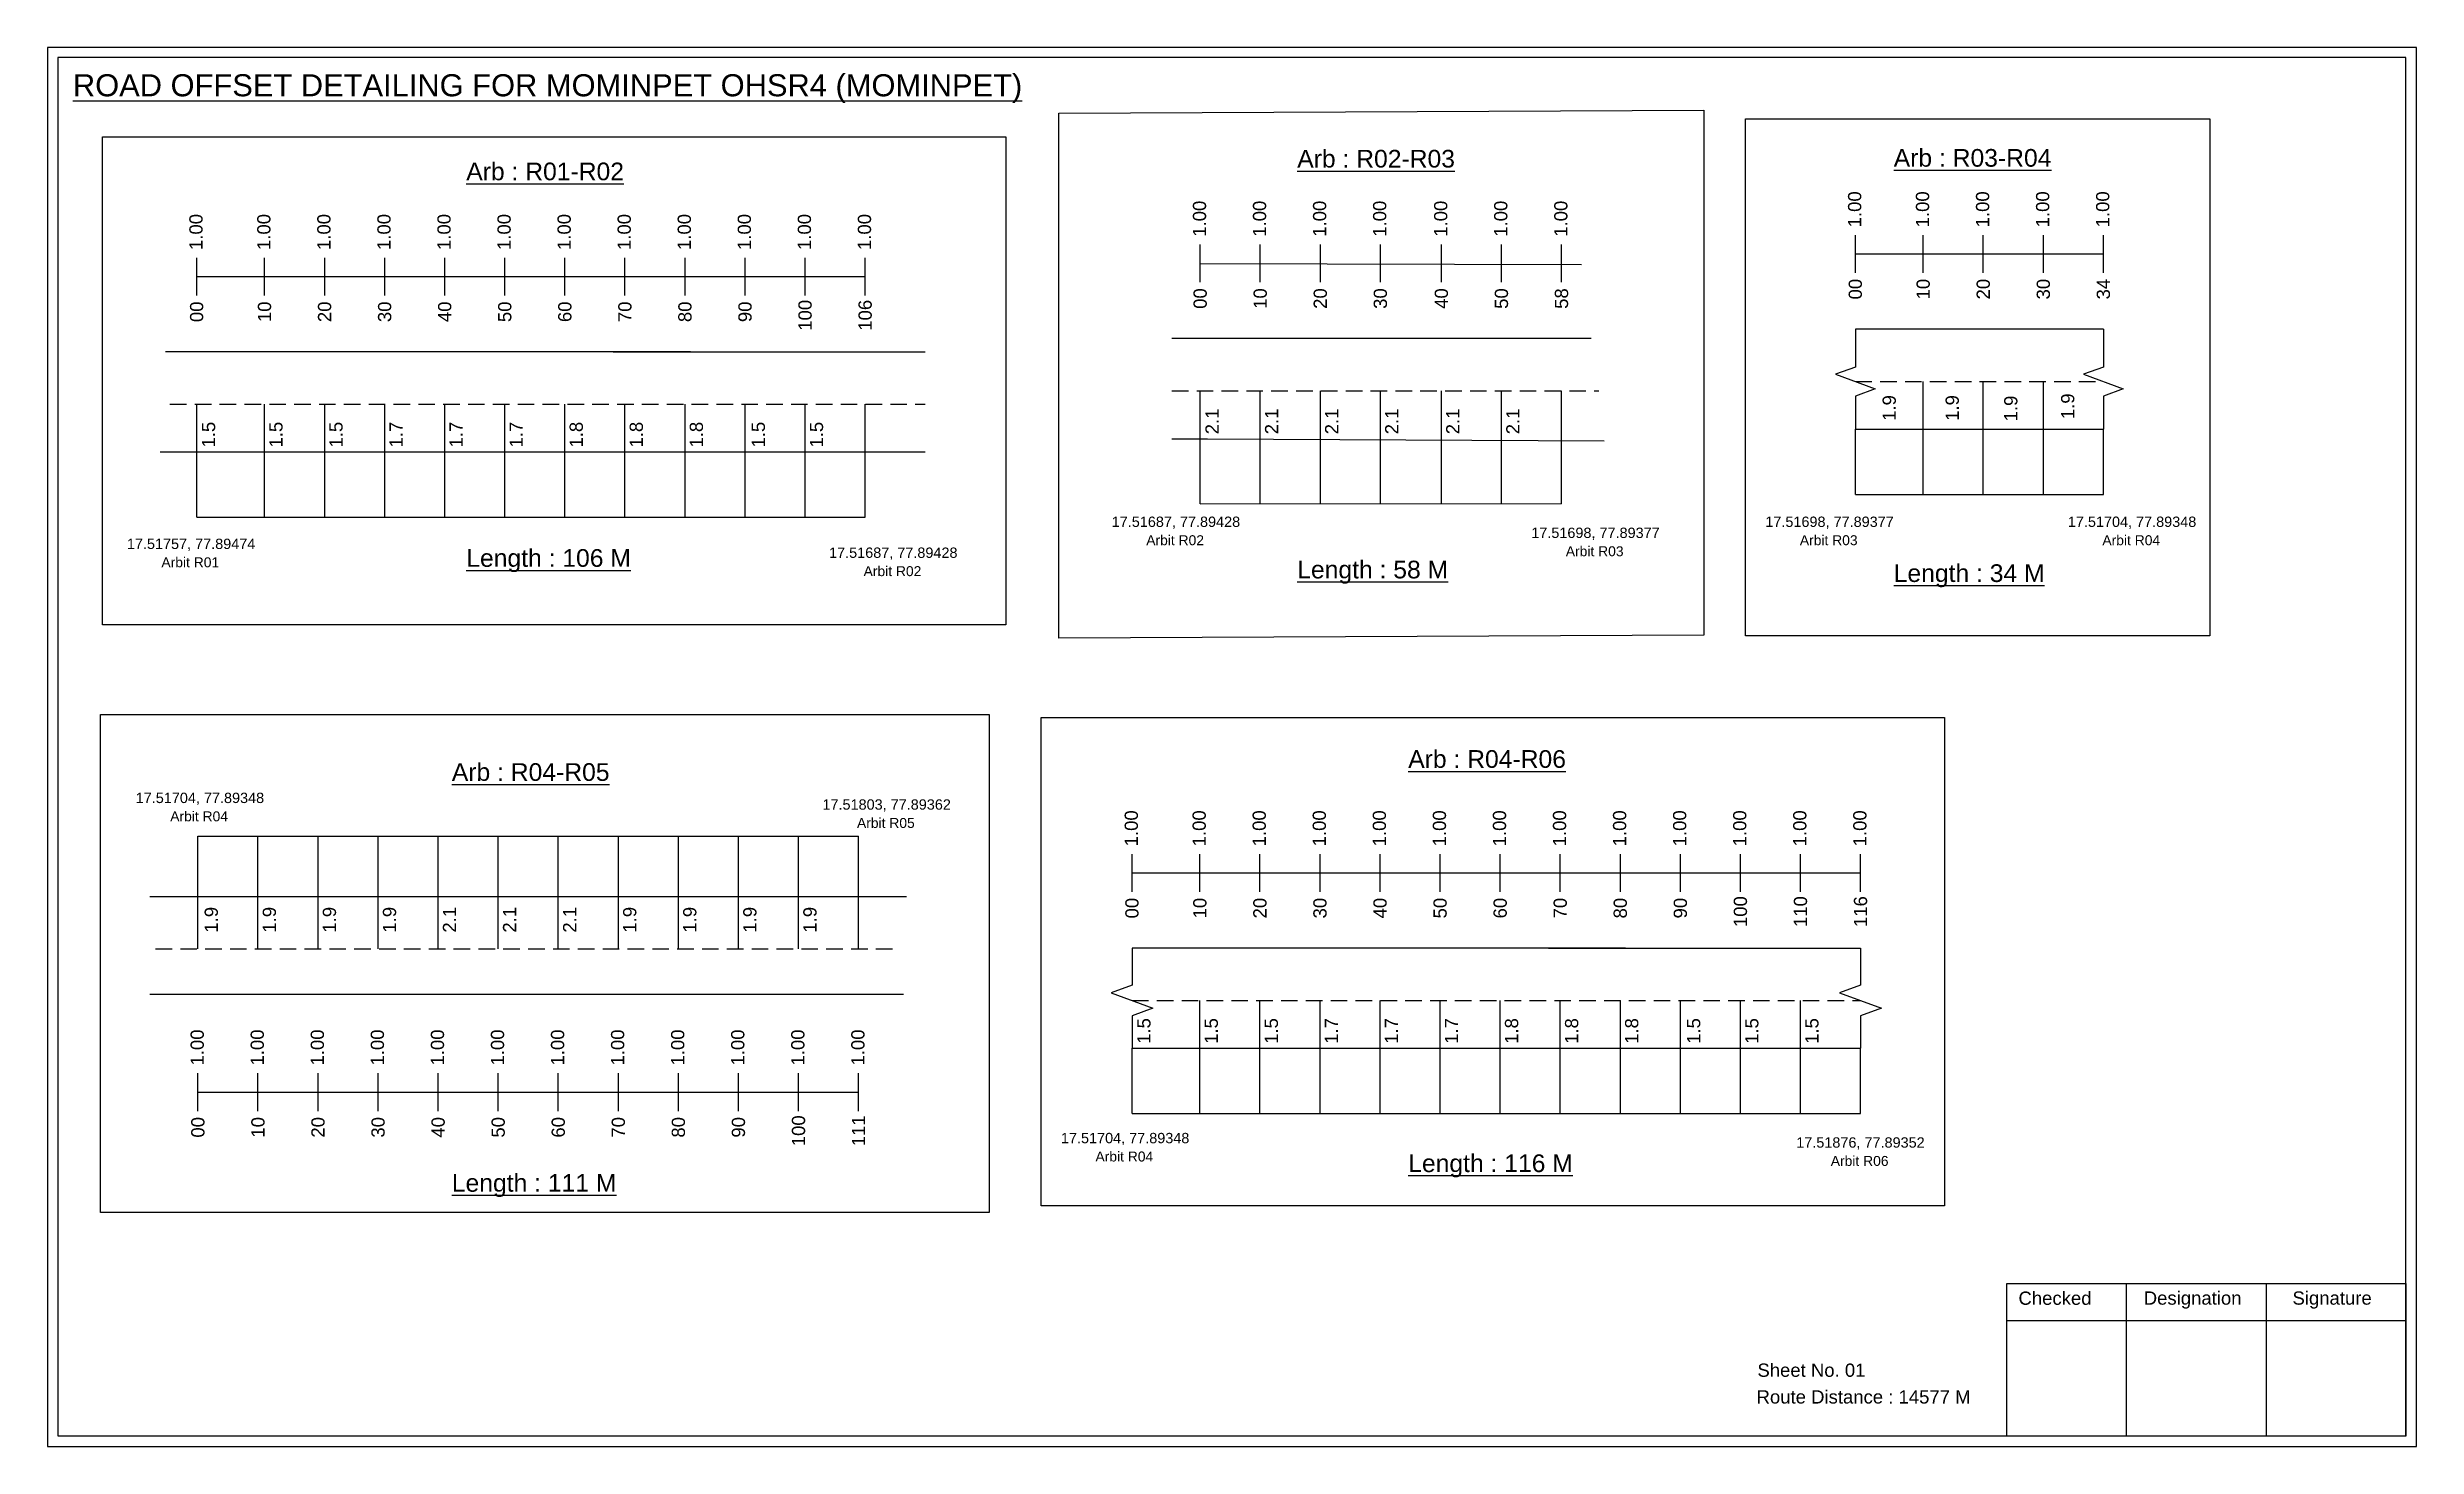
# Model space of a CAD drawing. Header units: inches. Extents: x 1446 to 12099, y 451 to 5049.
# Drawn here: x 3043 to 3579, y 2594 to 2910 of the extents above; entities that cross this region are included whole.
import ezdxf

# ---------------------------------------------------------------- set-up
doc = ezdxf.new("R2010")
doc.units = ezdxf.units.IN
doc.header["$MEASUREMENT"] = 0
doc.linetypes.add('DASHED2', pattern=[0.375, 0.25, -0.125])
doc.layers.add('PDF_Geometry', color=7, linetype='Continuous')
doc.layers.add('PDF_Text', color=5, linetype='Continuous')
doc.styles.add('PDF Arial', font='arial.ttf')
doc.styles.get("Standard").update_dxf_attribs({"font": 'arial.ttf'})

msp = doc.modelspace()

# ---------------------------------------------------------------- texts
at = {"color": 242, "true_color": 0xcd2027}
for s, height, p in [('%%UROAD OFFSET DETAILING FOR MOMINPET OHSR4 (MOMINPET)', 5, (3048.78, 2899.26)), ('%%UArb : R02-R03', 4, (3326.01, 2883.14)), ('%%UArb : R03-R04', 4, (3461.07, 2883.33)), ('%%UArb : R01-R02', 4, (3137.85, 2880.26)), ('%%ULength : 106 M', 4, (3137.85, 2792.76)), ('%%ULength : 58 M', 4, (3326.01, 2790.14)), ('%%ULength : 34 M', 4, (3461.07, 2789.33)), ('%%UArb : R04-R05', 4, (3134.58, 2744.31)), ('%%UArb : R04-R06', 4, (3351.14, 2747.26)), ('%%ULength : 116 M', 4, (3351.14, 2655.76)), ('%%ULength : 111 M', 4, (3134.58, 2651.31))]:
    msp.add_text(s, height=height, dxfattribs=at).set_placement(p)
at = {"color": 217, "true_color": 0x93278f}
for s, p in [('1.00', (3453.72, 2869.6)), ('1.00', (3469.09, 2869.6)), ('1.00', (3482.69, 2869.6)), ('1.00', (3496.29, 2869.6)), ('1.00', (3509.89, 2869.6)), ('1.00', (3078.14, 2864.47)), ('1.00', (3093.51, 2864.47)), ('1.00', (3107.11, 2864.47)), ('1.00', (3120.71, 2864.47)), ('1.00', (3134.31, 2864.47)), ('1.00', (3147.91, 2864.47)), ('1.00', (3161.51, 2864.47)), ('1.00', (3175.11, 2864.47)), ('1.00', (3188.71, 2864.47)), ('1.00', (3202.31, 2864.47)), ('1.00', (3215.91, 2864.47)), ('1.00', (3229.51, 2864.47)), ('1.00', (3305.37, 2867.47)), ('1.00', (3318.97, 2867.47)), ('1.00', (3332.57, 2867.47)), ('1.00', (3346.17, 2867.47)), ('1.00', (3359.99, 2867.47)), ('1.00', (3373.59, 2867.47)), ('1.00', (3387.19, 2867.47)), ('00', (3305.52, 2851.15)), ('10', (3319.12, 2851.15)), ('20', (3332.72, 2851.15)), ('30', (3346.32, 2851.15)), ('40', (3360.14, 2851.15)), ('50', (3373.74, 2851.15)), ('58', (3387.34, 2851.15)), ('00', (3453.87, 2853.28)), ('10', (3469.24, 2853.28)), ('20', (3482.84, 2853.28)), ('30', (3496.44, 2853.28)), ('34', (3510.04, 2853.28)), ('00', (3078.29, 2848.15)), ('10', (3093.66, 2848.15)), ('20', (3107.26, 2848.15)), ('30', (3120.86, 2848.15)), ('40', (3134.46, 2848.15)), ('50', (3148.06, 2848.15)), ('60', (3161.66, 2848.15)), ('70', (3175.26, 2848.15)), ('80', (3188.86, 2848.15)), ('90', (3202.46, 2848.15)), ('100', (3216.06, 2846.2)), ('106', (3229.66, 2846.2)), ('1.00', (3289.93, 2729.49)), ('1.00', (3305.3, 2729.49)), ('1.00', (3318.9, 2729.49)), ('1.00', (3332.5, 2729.49)), ('1.00', (3346.1, 2729.49)), ('1.00', (3359.7, 2729.49)), ('1.00', (3373.3, 2729.49)), ('1.00', (3386.9, 2729.49)), ('1.00', (3400.5, 2729.49)), ('1.00', (3414.1, 2729.49)), ('1.00', (3427.7, 2729.49)), ('1.00', (3441.3, 2729.49)), ('1.00', (3454.9, 2729.49)), ('00', (3290.08, 2713.17)), ('10', (3305.45, 2713.17)), ('20', (3319.05, 2713.17)), ('30', (3332.65, 2713.17)), ('40', (3346.25, 2713.17)), ('50', (3359.85, 2713.17)), ('60', (3373.45, 2713.17)), ('70', (3387.05, 2713.17)), ('80', (3400.65, 2713.17)), ('90', (3414.25, 2713.17)), ('100', (3427.85, 2711.22)), ('110', (3441.45, 2711.22)), ('116', (3455.05, 2711.22)), ('1.00', (3078.42, 2679.88)), ('1.00', (3092.02, 2679.88)), ('1.00', (3105.62, 2679.88)), ('1.00', (3119.22, 2679.88)), ('1.00', (3132.82, 2679.88)), ('1.00', (3146.42, 2679.88)), ('1.00', (3160.02, 2679.88)), ('1.00', (3173.62, 2679.88)), ('1.00', (3187.22, 2679.88)), ('1.00', (3200.82, 2679.88)), ('1.00', (3214.42, 2679.88)), ('1.00', (3228.02, 2679.88)), ('00', (3078.57, 2663.56)), ('10', (3092.17, 2663.56)), ('20', (3105.77, 2663.56)), ('30', (3119.37, 2663.56)), ('40', (3132.97, 2663.56)), ('50', (3146.57, 2663.56)), ('60', (3160.17, 2663.56)), ('70', (3173.77, 2663.56)), ('80', (3187.37, 2663.56)), ('90', (3200.97, 2663.56)), ('100', (3214.57, 2661.61)), ('111', (3228.17, 2661.61))]:
    msp.add_text(s, height=3, rotation=90, dxfattribs=at).set_placement(p)
for s, p in [('2.1', (3308.22, 2822.76)), ('2.1', (3321.71, 2822.76)), ('2.1', (3335.31, 2822.76)), ('2.1', (3348.91, 2822.76)), ('2.1', (3362.73, 2822.76)), ('2.1', (3376.33, 2822.76)), ('1.9', (3461.55, 2825.8)), ('1.9', (3475.82, 2825.8)), ('1.9', (3489.08, 2825.68)), ('1.9', (3501.97, 2826.18)), ('1.5', (3080.99, 2819.76)), ('1.5', (3096.25, 2819.76)), ('1.5', (3109.85, 2819.76)), ('1.7', (3123.45, 2819.76)), ('1.7', (3137.05, 2819.76)), ('1.7', (3150.65, 2819.76)), ('1.8', (3164.25, 2819.76)), ('1.8', (3177.85, 2819.76)), ('1.8', (3191.45, 2819.76)), ('1.5', (3205.48, 2819.76)), ('1.5', (3218.65, 2819.76)), ('1.9', (3081.6, 2709.96)), ('1.9', (3094.76, 2709.96)), ('1.9', (3108.36, 2709.96)), ('1.9', (3121.96, 2709.96)), ('2.1', (3135.56, 2709.96)), ('2.1', (3149.16, 2709.96)), ('2.1', (3162.76, 2709.96)), ('1.9', (3176.36, 2709.96)), ('1.9', (3189.96, 2709.96)), ('1.9', (3203.56, 2709.96)), ('1.9', (3217.16, 2709.96)), ('1.5', (3292.78, 2684.78)), ('1.5', (3308.04, 2684.78)), ('1.5', (3321.64, 2684.78)), ('1.7', (3335.24, 2684.78)), ('1.7', (3348.84, 2684.78)), ('1.7', (3362.44, 2684.78)), ('1.8', (3376.04, 2684.78)), ('1.8', (3389.64, 2684.78)), ('1.8', (3403.24, 2684.78)), ('1.5', (3417.27, 2684.78)), ('1.5', (3430.44, 2684.78)), ('1.5', (3444.04, 2684.78))]:
    msp.add_text(s, height=3, rotation=90).set_placement(p)
at = {"color": 5}
for s, height, p in [('17.51687, 77.89428', 2.34, (3284, 2801.79)), ('17.51698, 77.89377', 2.34, (3379, 2799.29)), ('17.51698, 77.89377', 2.34, (3432, 2801.79)), ('17.51704, 77.89348', 2.34, (3500.5, 2801.79)), ('17.51757, 77.89474', 2.34, (3061, 2796.79)), ('17.51687, 77.89428', 2.34, (3220, 2794.79)), ('Arbit R02', 2.246, (3291.82, 2797.66)), ('Arbit R03', 2.246, (3386.82, 2795.16)), ('Arbit R03', 2.246, (3439.82, 2797.66)), ('Arbit R04', 2.246, (3508.32, 2797.66)), ('Arbit R01', 2.246, (3068.82, 2792.66)), ('Arbit R02', 2.246, (3227.82, 2790.66)), ('17.51704, 77.89348', 2.34, (3063, 2739.29)), ('Arbit R04', 2.246, (3070.82, 2735.16)), ('17.51803, 77.89362', 2.34, (3218.5, 2737.79)), ('Arbit R05', 2.246, (3226.32, 2733.66)), ('17.51704, 77.89348', 2.34, (3272.5, 2662.29)), ('17.51876, 77.89352', 2.34, (3439, 2661.29)), ('Arbit R04', 2.246, (3280.32, 2658.16)), ('Arbit R06', 2.246, (3446.82, 2657.16))]:
    msp.add_text(s, height=height, dxfattribs=at).set_placement(p)
for s, p in [('Sheet No. 01', (3430.21, 2609.42)), ('Route Distance : 14577 M', (3430.02, 2603.37))]:
    msp.add_text(s, height=3).set_placement(p)
at = {"layer": 'PDF_Text', "color": 7, "attachment_point": 7, "style": 'PDF Arial'}
for s, insert, char_height in [('Checked', (3489.32, 2625.67), 3.001), ('Designation', (3517.69, 2624.84), 3.0006), ('Signature', (3551.37, 2624.84), 3.001)]:
    msp.add_mtext(s, dxfattribs=dict(at, insert=insert, char_height=char_height))

# ---------------------------------------------------------------- linework, layer by layer
at = {"color": 217, "true_color": 0x93278f}
for p, q in [((3304.04, 2857.17), (3304.04, 2865.73)), ((3317.64, 2857.17), (3317.64, 2865.73)), ((3331.24, 2857.17), (3331.24, 2865.73)), ((3344.84, 2857.17), (3344.84, 2865.73)), ((3358.66, 2857.17), (3358.66, 2865.73)), ((3372.26, 2857.17), (3372.26, 2865.73)), ((3385.86, 2857.17), (3385.86, 2865.73)), ((3452.4, 2859.31), (3452.4, 2867.86)), ((3467.76, 2859.31), (3467.76, 2867.86)), ((3481.36, 2859.31), (3481.36, 2867.86)), ((3494.96, 2859.31), (3494.96, 2867.86)), ((3508.56, 2859.31), (3508.56, 2867.86)), ((3076.82, 2854.17), (3076.82, 2862.73)), ((3092.19, 2854.17), (3092.19, 2862.73)), ((3105.79, 2854.17), (3105.79, 2862.73)), ((3119.39, 2854.17), (3119.39, 2862.73)), ((3132.99, 2854.17), (3132.99, 2862.73)), ((3146.59, 2854.17), (3146.59, 2862.73)), ((3160.19, 2854.17), (3160.19, 2862.73)), ((3173.79, 2854.17), (3173.79, 2862.73)), ((3187.39, 2854.17), (3187.39, 2862.73)), ((3200.99, 2854.17), (3200.99, 2862.73)), ((3214.59, 2854.17), (3214.59, 2862.73)), ((3228.19, 2854.17), (3228.19, 2862.73)), ((3304.04, 2861.44), (3390.37, 2861.2)), ((3452.4, 2863.58), (3508.56, 2863.58)), ((3076.82, 2858.44), (3228.19, 2858.44)), ((3288.6, 2719.19), (3288.6, 2727.75)), ((3303.97, 2719.19), (3303.97, 2727.75)), ((3317.57, 2719.19), (3317.57, 2727.75)), ((3331.17, 2719.19), (3331.17, 2727.75)), ((3344.77, 2719.19), (3344.77, 2727.75)), ((3358.37, 2719.19), (3358.37, 2727.75)), ((3371.97, 2719.19), (3371.97, 2727.75)), ((3385.57, 2719.19), (3385.57, 2727.75)), ((3399.17, 2719.19), (3399.17, 2727.75)), ((3412.77, 2719.19), (3412.77, 2727.75)), ((3426.37, 2719.19), (3426.37, 2727.75)), ((3439.97, 2719.19), (3439.97, 2727.75)), ((3453.57, 2719.19), (3453.57, 2727.75)), ((3288.6, 2723.46), (3453.57, 2723.46)), ((3077.09, 2669.58), (3077.09, 2678.14)), ((3090.69, 2669.58), (3090.69, 2678.14)), ((3104.29, 2669.58), (3104.29, 2678.14)), ((3117.89, 2669.58), (3117.89, 2678.14)), ((3131.49, 2669.58), (3131.49, 2678.14)), ((3145.09, 2669.58), (3145.09, 2678.14)), ((3158.69, 2669.58), (3158.69, 2678.14)), ((3172.29, 2669.58), (3172.29, 2678.14)), ((3185.89, 2669.58), (3185.89, 2678.14)), ((3199.49, 2669.58), (3199.49, 2678.14)), ((3213.09, 2669.58), (3213.09, 2678.14)), ((3226.69, 2669.58), (3226.69, 2678.14)), ((3077.09, 2673.85), (3226.69, 2673.88))]:
    msp.add_line(p, q, dxfattribs=at)
for p, q in [((3392.59, 2844.45), (3297.63, 2844.45)), ((3508.56, 2846.58), (3452.4, 2846.58)), ((3188.59, 2841.45), (3069.73, 2841.45)), ((3171.11, 2841.45), (3241.79, 2841.45)), ((3467.76, 2809.16), (3467.76, 2834.7)), ((3481.36, 2809.16), (3481.36, 2834.7)), ((3494.96, 2809.16), (3494.96, 2834.7)), ((3076.82, 2804.03), (3076.82, 2829.57)), ((3092.19, 2804.03), (3092.19, 2829.57)), ((3105.79, 2804.03), (3105.79, 2829.57)), ((3119.39, 2804.03), (3119.39, 2829.57)), ((3132.99, 2804.03), (3132.99, 2829.57)), ((3146.59, 2804.03), (3146.59, 2829.57)), ((3160.19, 2804.03), (3160.19, 2829.57)), ((3173.79, 2804.03), (3173.79, 2829.57)), ((3187.39, 2804.03), (3187.39, 2829.57)), ((3200.99, 2804.03), (3200.99, 2829.57)), ((3214.59, 2804.03), (3214.59, 2829.57)), ((3228.19, 2804.03), (3228.19, 2829.57)), ((3304.04, 2807.03), (3304.04, 2832.56)), ((3317.64, 2807.03), (3317.64, 2832.56)), ((3331.24, 2807.03), (3331.24, 2832.56)), ((3344.84, 2807.03), (3344.84, 2832.56)), ((3358.66, 2807.03), (3358.66, 2832.56)), ((3372.26, 2807.03), (3372.26, 2832.56)), ((3385.86, 2807.03), (3385.86, 2832.56)), ((3452.4, 2823.9), (3508.56, 2823.9)), ((3452.4, 2809.16), (3452.4, 2823.9)), ((3508.56, 2809.16), (3508.56, 2823.9)), ((3068.53, 2818.77), (3241.79, 2818.77)), ((3297.63, 2821.76), (3305.69, 2821.76)), ((3305.69, 2821.76), (3395.54, 2821.26)), ((3077.09, 2706.28), (3077.09, 2731.82)), ((3090.69, 2706.28), (3090.69, 2731.82)), ((3104.29, 2706.28), (3104.29, 2731.82)), ((3117.89, 2706.28), (3117.89, 2731.82)), ((3131.49, 2706.28), (3131.49, 2731.82)), ((3145.09, 2706.28), (3145.09, 2731.82)), ((3158.69, 2706.28), (3158.69, 2731.82)), ((3172.29, 2706.28), (3172.29, 2731.82)), ((3185.89, 2706.28), (3185.89, 2731.82)), ((3199.49, 2706.28), (3199.49, 2731.82)), ((3213.09, 2706.28), (3213.09, 2731.82)), ((3226.69, 2706.28), (3226.69, 2731.82)), ((3066.22, 2718.17), (3237.57, 2718.17)), ((3400.37, 2706.47), (3288.6, 2706.47)), ((3382.9, 2706.47), (3453.57, 2706.47)), ((3236.88, 2695.98), (3066.22, 2695.98)), ((3303.97, 2669.05), (3303.97, 2694.59)), ((3317.57, 2669.05), (3317.57, 2694.59)), ((3331.17, 2669.05), (3331.17, 2694.59)), ((3344.77, 2669.05), (3344.77, 2694.59)), ((3358.37, 2669.05), (3358.37, 2694.59)), ((3371.97, 2669.05), (3371.97, 2694.59)), ((3385.57, 2669.05), (3385.57, 2694.59)), ((3399.17, 2669.05), (3399.17, 2694.59)), ((3412.77, 2669.05), (3412.77, 2694.59)), ((3426.37, 2669.05), (3426.37, 2694.59)), ((3439.97, 2669.05), (3439.97, 2694.59)), ((3288.6, 2683.79), (3453.57, 2683.79)), ((3288.6, 2669.05), (3288.6, 2683.79)), ((3453.57, 2669.05), (3453.57, 2683.79))]:
    msp.add_line(p, q)
at = {"linetype": 'DASHED2', "ltscale": 15}
for p, q in [((3452.4, 2834.7), (3508.56, 2834.7)), ((3070.76, 2829.57), (3241.79, 2829.57)), ((3297.63, 2832.56), (3394.31, 2832.56)), ((3067.49, 2706.28), (3235.09, 2706.28)), ((3288.6, 2694.59), (3453.57, 2694.59))]:
    msp.add_line(p, q, dxfattribs=at)
at = {"color": 5}
for p, q in [((3304.04, 2807.03), (3385.86, 2807.06)), ((3452.4, 2809.16), (3508.56, 2809.16)), ((3076.82, 2804.03), (3228.19, 2804.03)), ((3077.09, 2731.82), (3226.69, 2731.82)), ((3288.6, 2669.05), (3453.57, 2669.05))]:
    msp.add_line(p, q, dxfattribs=at)
for points in [[(3272, 2895.44), (3418.04, 2896.11), (3418.04, 2777.29), (3272, 2776.62)], [(3427.5, 2894.14), (3532.67, 2894.14), (3532.67, 2777.12), (3427.5, 2777.12)], [(3055.5, 2890.12), (3260.06, 2890.12), (3260.06, 2779.62), (3055.5, 2779.62)], [(3055, 2759.3), (3256.24, 2759.3), (3256.24, 2646.62), (3055, 2646.62)], [(3268, 2758.62), (3472.56, 2758.62), (3472.56, 2648.12), (3268, 2648.12)]]:
    msp.add_lwpolyline(points, close=True)
at = {"linetype": 'Continuous'}
for points in [[(3452.4, 2846.58), (3452.4, 2837.97), (3447.9, 2836.34), (3456.89, 2833.06), (3452.4, 2831.42), (3452.4, 2823.9)], [(3508.56, 2846.58), (3508.56, 2837.97), (3504.07, 2836.34), (3513.06, 2833.06), (3508.56, 2831.42), (3508.56, 2823.9)], [(3508.56, 2846.58), (3508.56, 2837.97), (3504.07, 2836.34), (3513.06, 2833.06), (3508.56, 2831.42), (3508.56, 2823.9)], [(3288.6, 2706.47), (3288.6, 2698.04), (3283.86, 2696.31), (3293.34, 2692.86), (3288.6, 2691.13), (3288.6, 2683.79)], [(3453.57, 2706.47), (3453.57, 2698.04), (3448.83, 2696.31), (3458.31, 2692.86), (3453.57, 2691.13), (3453.57, 2683.79)]]:
    msp.add_lwpolyline(points, dxfattribs=at)
at = {"layer": 'PDF_Geometry'}
for points in [[(3043, 2910.33), (3043, 2593.62), (3579.47, 2593.62), (3579.47, 2910.33)], [(3045.33, 2908.01), (3045.33, 2596.04), (3577.05, 2596.04), (3577.05, 2908.01)]]:
    msp.add_lwpolyline(points, close=True, dxfattribs=at)
at = {"layer": 'PDF_Geometry', "color": 242, "true_color": 0xcc1f26}
msp.add_lwpolyline([(3577.05, 2595.95), (3486.71, 2595.95), (3486.71, 2630.56), (3577.05, 2630.56)], close=True, dxfattribs=at)
for points in [[(3513.69, 2630.56), (3513.69, 2595.95)], [(3545.42, 2630.56), (3545.42, 2595.95)], [(3486.71, 2622.18), (3577.05, 2622.18)]]:
    msp.add_lwpolyline(points, dxfattribs=at)

msp.set_redraw_order([(e.dxf.handle, doc.entitydb.next_handle()) for e in msp.query("TEXT MTEXT ATTDEF DIMENSION ARC_DIMENSION")])  # texts and dimensions are drawn at this point

doc.saveas('drawing.dxf')
